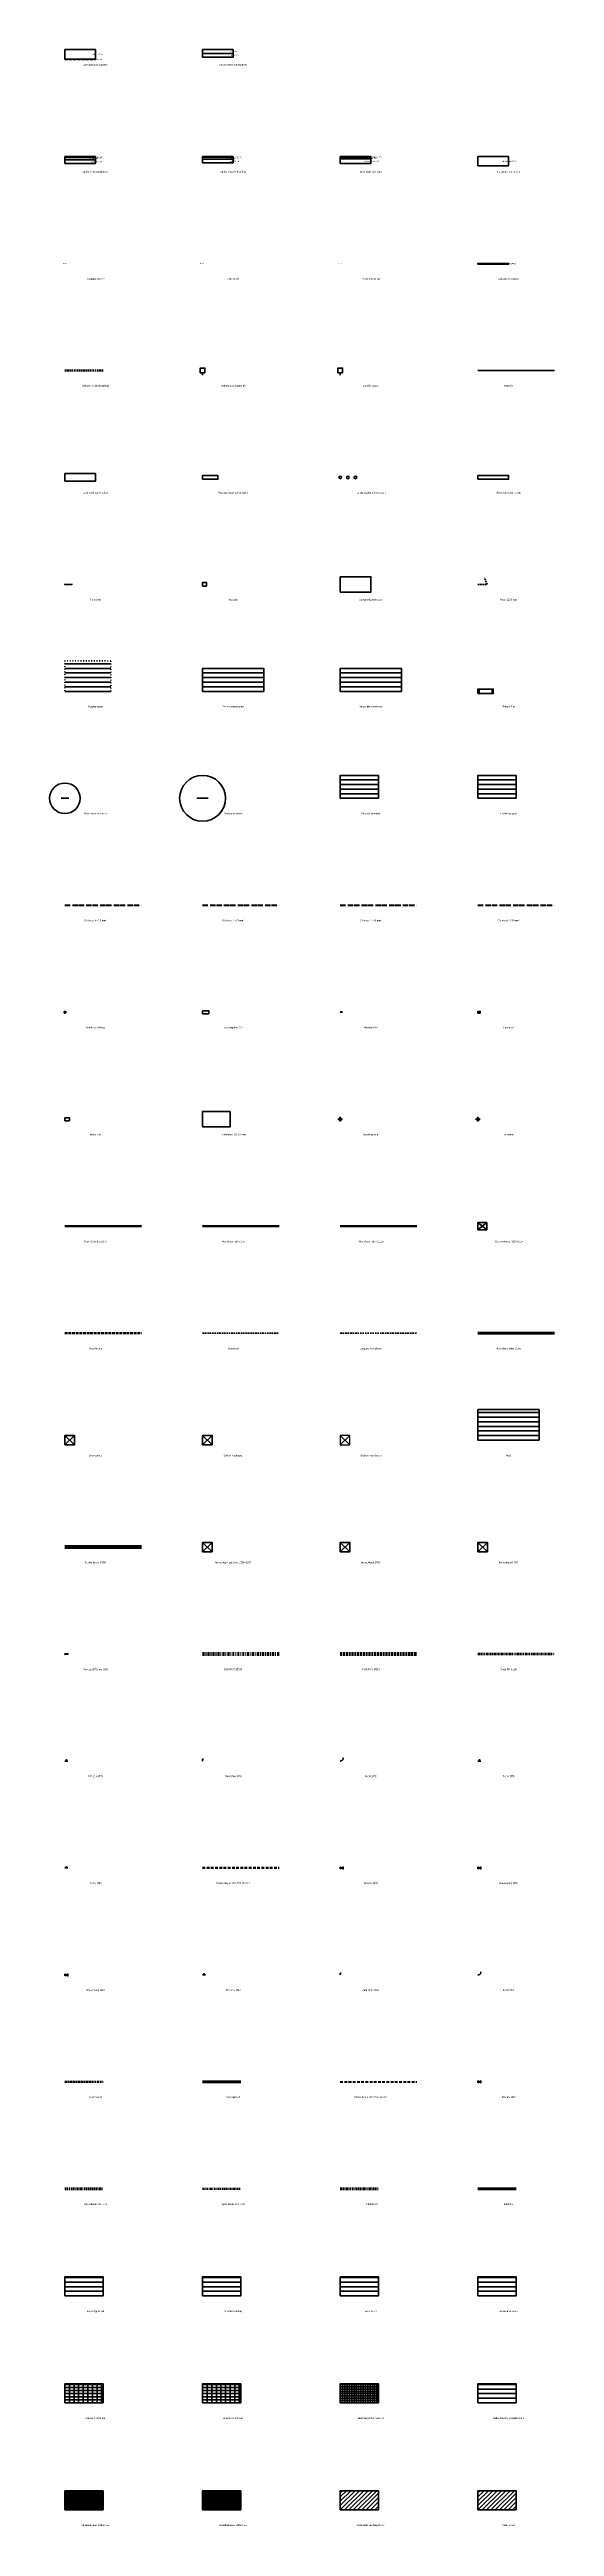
# Model space of a CAD drawing. Header units: metres. Extents: x -2 to 64, y -2 to 322.
import ezdxf
from ezdxf.enums import TextEntityAlignment as Align

# ---------------------------------------------------------------- set-up
doc = ezdxf.new("R2010")
doc.units = ezdxf.units.M
doc.header["$MEASUREMENT"] = 0
for name, pattern in [('GR-PLANTSOEN-SO', [5, 0, -5]), ('IE-TERREINAFSCHEIDING_KUNSTMATIG-SO', [11, 4, -1, 4, -2]), ('KL-GLASVEZEL-SO', [12.5, 4, -2, 4, -2.5]), ('KL-LS-SO', [13, 4, -2, 4, -3]), ('KL-WATER-SO', [9.5, 7, -2.5]), ('OV-KABEL_VOEDING-SO', [36, 14, -6, 14, -2]), ('RI-DRAINAGE-SO', [19.2, 6, -1.8, 1.8, -1.8, 2.4, -1.8, 1.8, -1.8]), ('RI-DWA-SO', [11, 5, -3, 0, -3]), ('RI-HWA-SO', [7.4, 5, -2.4]), ('RI-PERS-SO', [22, 7, -4, 7, -4]), ('VH-GAZONBAND-SO', [7, 5, -2]), ('VH-OPSLUITBAND-SO', [10, 4, -2, 2, -2]), ('VH-TROTTOIRBAND-SO', [15, 5, -2, 2, -2, 2, -2])]:
    doc.linetypes.add(name, pattern=pattern)
for name, color, linetype, lineweight in [('N-XX-AL-PROFIELBALK-T', 7, 'Continuous', 25), ('N-XX-FV-FAUNAPASSAGE-G', 80, 'Continuous', 35), ('N-XX-GR-BEPLANTING_CULTUUR_HEESTERS-G', 90, 'Continuous', 35), ('N-XX-GR-BEPLANTING_CULTUUR_WATERPLANT-A', 90, 'Continuous', 35), ('N-XX-GR-BEPLANTING_CULTUUR_WATERPLANT-G', 90, 'Continuous', 35), ('N-XX-GR-BEPLANTING_NATUUR_BOSPLANTSOEN-A', 90, 'GR-PLANTSOEN-SO', 35), ('N-XX-GR-BEPLANTING_NATUUR_BOSPLANTSOEN-G', 90, 'GR-PLANTSOEN-SO', 35), ('N-XX-GR-BOOM-S', 90, 'Continuous', 35), ('N-XX-GR-GRAS_KRUIDENRIJK-G', 80, 'Continuous', 35), ('N-XX-GR-GRAS_NATUURLIJKE OEVER-G', 80, 'Continuous', 35), ('N-XX-GW-GROND_TEELAARDE-G', 7, 'Continuous', 35), ('N-XX-GW-GROND_TEELAARDE-T', 7, 'Continuous', 35), ('N-XX-GW-GROND_ZAND-G', 7, 'Continuous', 35), ('N-XX-GW-GROND_ZAND-T', 7, 'Continuous', 35), ('N-XX-GW-GROND_ZAND_CUNETZAND-G', 7, 'Continuous', 35), ('N-XX-GW-GROND_ZAND_CUNETZAND-T', 7, 'Continuous', 35), ('N-XX-GW-GROND_ZAND_DRAINEERZAND-G', 7, 'Continuous', 35), ('N-XX-GW-GROND_ZAND_DRAINEERZAND-T', 7, 'Continuous', 35), ('N-XX-GW-HOOGTE_AFWERKHOOGTE-T', 7, 'Continuous', 35), ('N-XX-GW-TALUD-G', 90, 'Continuous', 35), ('N-XX-GW-TALUD-T', 90, 'Continuous', 35), ('N-XX-GW-WATERGANG_WATERLIJN-G', 150, 'Continuous', 35), ('N-XX-IE-AFVAL APART PLAATS-S', 7, 'Continuous', 35), ('N-XX-IE-KUNSTOBJECT-S', 7, 'Continuous', 35), ('N-XX-IE-MEUBILAIR_WEGMEUBILAIR_AFVALBAK-S', 7, 'Continuous', 35), ('N-XX-IE-MEUBILAIR_WEGMEUBILAIR_FIETSENREK-S', 7, 'Continuous', 35), ('N-XX-IE-MEUBILAIR_WEGMEUBILAIR_SPEELTOESTEL-S', 7, 'Continuous', 35), ('N-XX-IE-MEUBILAIR_WEGMEUBILAIR_ZITBANK-S', 7, 'Continuous', 35), ('N-XX-IE-TERREINAFSCHEIDING_KUNSTMATIG_HEKWERK-G', 20, 'IE-TERREINAFSCHEIDING_KUNSTMATIG-SO', 35), ('N-XX-KL-DATA_GLASVEZEL-G', 90, 'KL-GLASVEZEL-SO', 35), ('N-XX-KL-DATA_MANTELBUIS-G', 90, 'Continuous', 35), ('N-XX-KL-ET_LS-G', 190, 'KL-LS-SO', 35), ('N-XX-KL-ET_LS_HULPSTUK-S', 190, 'Continuous', 35), ('N-XX-KL-ET_LS_SR_KAST-S', 190, 'Continuous', 35), ('N-XX-KL-ET_MANTELBUIS-G', 10, 'Continuous', 35), ('N-XX-KL-ET_MS_TRANSFORMATORSTATION-S', 130, 'Continuous', 35), ('N-XX-KL-WATER_BRANDLEIDING_BRANDHYDRANT-S', 150, 'Continuous', 35), ('N-XX-KL-WATER_MANTELBUIS-G', 170, 'Continuous', 35), ('N-XX-KL-WATER_PUT-S', 170, 'Continuous', 35), ('N-XX-KL-WATER_TRANSPORTLEIDING-G', 170, 'KL-WATER-SO', 35), ('N-XX-KW-KUNSTWERK_DUIKER-G', 170, 'Continuous', 35), ('N-XX-KW-KUNSTWERK_LANDHOOFD-G', 170, 'Continuous', 35), ('N-XX-OV-KABEL_VOEDINGSKABEL-G', 190, 'OV-KABEL_VOEDING-SO', 35), ('N-XX-OV-KAST_VOEDINGSPUNT-S', 190, 'Continuous', 35), ('N-XX-OV-LICHTMAST-S', 190, 'Continuous', 35), ('N-XX-RI-DRAINAGE_DRAIN-G', 90, 'RI-DRAINAGE-SO', 35), ('N-XX-RI-DRAINAGE_PUT-S', 90, 'Continuous', 35), ('N-XX-RI-DRAINAGE_UITLAATCONSTRUCTIE-S', 90, 'Continuous', 25), ('N-XX-RI-DWA_RIOOLLEIDING-G', 20, 'RI-DWA-SO', 35), ('N-XX-RI-DWA_RIOOLPUT_INSPECTIEPUT-S', 20, 'Continuous', 35), ('N-XX-RI-HWA_RIOOLLEIDING-G', 150, 'RI-HWA-SO', 35), ('N-XX-RI-HWA_RIOOLPUT-S', 150, 'Continuous', 35), ('N-XX-RI-HWA_RIOOLPUT_INSPECTIEPUT-S', 150, 'Continuous', 35), ('N-XX-RI-ITR_RESERVOIR_INFILTRATIERESERVOIR_WADI-G', 50, 'Continuous', 35), ('N-XX-RI-PERSLEIDING-G', 210, 'RI-PERS-SO', 35), ('N-XX-RI-PERSLEIDING-T', 210, 'RI-PERS-SO', 35), ('N-XX-RI-PERSLEIDING_HULPSTUK-S', 210, 'Continuous', 35), ('N-XX-RI-PERSLEIDING_RIOOLPUT-G', 210, 'Continuous', 35), ('N-XX-RI-PERSLEIDING_RIOOLPUT-S', 210, 'Continuous', 35), ('N-XX-RI-PERSLEIDING_RIOOLPUT-T', 210, 'Continuous', 35), ('N-XX-VH-FUNDERING_GRANULAAT_MENG-G', 7, 'Continuous', 35), ('N-XX-VH-FUNDERING_GRANULAAT_MENG-T', 7, 'Continuous', 35), ('N-XX-VH-FUNDERING_ZAND-G', 7, 'Continuous', 35), ('N-XX-VH-FUNDERING_ZAND-T', 7, 'Continuous', 35), ('N-XX-VH-GESLOTENVERHARDING_ASFALT-A', 10, 'Continuous', 35), ('N-XX-VH-GESLOTENVERHARDING_ASFALT-G', 10, 'Continuous', 35), ('N-XX-VH-GESLOTENVERHARDING_ASFALT-T', 10, 'Continuous', 35), ('N-XX-VH-GESLOTENVERHARDING_ASFALT_ROOD-G', 10, 'Continuous', 35), ('N-XX-VH-GESLOTENVERHARDING_ASFALT_ROOD-T', 10, 'Continuous', 35), ('N-XX-VH-GESLOTENVERHARDING_BETON-A', 10, 'Continuous', 35), ('N-XX-VH-GESLOTENVERHARDING_BETON-G', 10, 'Continuous', 35), ('N-XX-VH-HALFVERHARDING-G', 130, 'Continuous', 35), ('N-XX-VH-HALFVERHARDING-T', 130, 'Continuous', 35), ('N-XX-VH-HALFVERHARDING_GRASBETONSTEEN-A', 130, 'Continuous', 35), ('N-XX-VH-HALFVERHARDING_GRASBETONSTEEN-G', 130, 'Continuous', 35), ('N-XX-VH-HALFVERHARDING_GRIND-G', 130, 'Continuous', 35), ('N-XX-VH-KANTOPSLUITING_ELEMENT_VERLOOPBAND-G', 40, 'Continuous', 35), ('N-XX-VH-KANTOPSLUITING_GAZONBAND-G', 90, 'VH-GAZONBAND-SO', 35), ('N-XX-VH-KANTOPSLUITING_INRITBAND-G', 210, 'Continuous', 35), ('N-XX-VH-KANTOPSLUITING_OPSLUITBAND_100X200-G', 150, 'VH-OPSLUITBAND-SO', 35), ('N-XX-VH-KANTOPSLUITING_OPSLUITBAND_150X250-G', 150, 'VH-OPSLUITBAND-SO', 35), ('N-XX-VH-KANTOPSLUITING_TROTTOIRBAND-G', 210, 'VH-TROTTOIRBAND-SO', 35), ('N-XX-VH-OPENVERHARDING_BETONSTRAATSTEEN-A', 90, 'Continuous', 35), ('N-XX-VH-OPENVERHARDING_BETONSTRAATSTEEN-G', 90, 'Continuous', 35), ('N-XX-VH-OPENVERHARDING_STRAATBAKSTEEN-A', 90, 'Continuous', 35), ('N-XX-VH-OPENVERHARDING_STRAATBAKSTEEN-G', 90, 'Continuous', 35), ('N-XX-VH-OPENVERHARDING_STRAATBAKSTEEN-T', 90, 'Continuous', 35), ('N-XX-VH-OPENVERHARDING_TEGEL-A', 90, 'Continuous', 35), ('N-XX-VH-OPENVERHARDING_TEGEL-G', 90, 'Continuous', 35), ('N-XX-VW-VERKEERSTEKEN_BORD-S', 7, 'Continuous', 35)]:
    doc.layers.add(name, color=color, linetype=linetype, lineweight=lineweight)
doc.layers.add('N-XX-AL-TEKENBLAD_VERKLARING-T', color=7, linetype='Continuous')

msp = doc.modelspace()

# ---------------------------------------------------------------- hatches: boundary and pattern name
at = {"layer": 'N-XX-GR-BEPLANTING_CULTUUR_HEESTERS-G', "ltscale": 0.05}
h = msp.add_hatch(dxfattribs=at)
h.set_pattern_fill('AGR-OI_SCHEMATISCH', color=256, style=0, pattern_type=0)
h.set_pattern_definition([(0, (36, 224), (0, 0.6), [])])
h.paths.add_polyline_path([(36, 224), (41, 224), (41, 227), (36, 227)])
at = {"layer": 'N-XX-GR-BEPLANTING_CULTUUR_WATERPLANT-A', "ltscale": 0.05}
h = msp.add_hatch(dxfattribs=at)
h.set_pattern_fill('AGR-OI_SCHEMATISCH', color=256, style=0, pattern_type=0)
h.set_pattern_definition([(0, (18, 238), (0, 0.6), [])])
h.paths.add_polyline_path([(18, 238), (26, 238), (26, 241), (18, 241)])
at = {"layer": 'N-XX-GR-BEPLANTING_NATUUR_BOSPLANTSOEN-A', "ltscale": 0.05}
h = msp.add_hatch(dxfattribs=at)
h.set_pattern_fill('AGR-OI_SCHEMATISCH', color=256, style=0, pattern_type=0)
h.set_pattern_definition([(0, (0, 238), (0, 0.6), [])])
h.paths.add_polyline_path([(0, 238), (6, 238), (6, 242), (0, 242)])
at = {"layer": 'N-XX-GR-GRAS_KRUIDENRIJK-G', "ltscale": 0.05}
h = msp.add_hatch(dxfattribs=at)
h.set_pattern_fill('AGR-OI_SCHEMATISCH', color=256, style=0, pattern_type=0)
h.set_pattern_definition([(0, (54, 224), (0, 0.6), [])])
h.paths.add_polyline_path([(54, 224), (59, 224), (59, 227), (54, 227)])
at = {"layer": 'N-XX-GR-GRAS_NATUURLIJKE OEVER-G', "ltscale": 0.05}
h = msp.add_hatch(dxfattribs=at)
h.set_pattern_fill('AGR-OI_SCHEMATISCH', color=256, style=0, pattern_type=0)
h.set_pattern_definition([(0, (36, 238), (0, 0.6), [])])
h.paths.add_polyline_path([(36, 238), (44, 238), (44, 241), (36, 241)])
at = {"layer": 'N-XX-RI-ITR_RESERVOIR_INFILTRATIERESERVOIR_WADI-G', "ltscale": 0.05}
h = msp.add_hatch(dxfattribs=at)
h.set_pattern_fill('ARI-OI_SCHEMATISCH', color=256, style=0, pattern_type=0)
h.set_pattern_definition([(0, (54, 140), (0, 0.6), [])])
h.paths.add_polyline_path([(54, 140), (62, 140), (62, 144), (54, 144)])
at = {"layer": 'N-XX-VH-GESLOTENVERHARDING_ASFALT-A', "ltscale": 0.05}
h = msp.add_hatch(dxfattribs=at)
h.set_pattern_fill('AVH-OI_SCHEMATISCH', color=256, style=0, pattern_type=0)
h.set_pattern_definition([(45, (54, 0), (-0.282843, 0.282843), [])])
h.paths.add_polyline_path([(54, 0), (59, 0), (59, 2.5), (54, 2.5)])
at = {"layer": 'N-XX-VH-GESLOTENVERHARDING_ASFALT_ROOD-G', "ltscale": 0.05}
h = msp.add_hatch(dxfattribs=at)
h.set_pattern_fill('AVH-OI_SCHEMATISCH', color=256, style=0, pattern_type=0)
h.set_pattern_definition([(45, (36, 0), (-0.282843, 0.282843), [])])
h.paths.add_polyline_path([(36, 0), (41, 0), (41, 2.5), (36, 2.5)])
at = {"layer": 'N-XX-VH-GESLOTENVERHARDING_BETON-A', "ltscale": 0.05}
h = msp.add_hatch(dxfattribs=at)
h.set_pattern_fill('AVH-OI_SCHEMATISCH', color=256, style=0, pattern_type=0)
h.set_pattern_definition([(0, (36, 28), (0, 0.6), [])])
h.paths.add_polyline_path([(36, 28), (41, 28), (41, 30.5), (36, 30.5)])
at = {"layer": 'N-XX-VH-HALFVERHARDING-G', "ltscale": 0.05}
h = msp.add_hatch(dxfattribs=at)
h.set_pattern_fill('AVH-OI_SCHEMATISCH', color=256, style=0, pattern_type=0)
h.set_pattern_definition([(0, (0, 28), (0, 0.6), [])])
h.paths.add_polyline_path([(0, 28), (5, 28), (5, 30.5), (0, 30.5)])
h = msp.add_hatch(dxfattribs=at)
h.set_pattern_fill('AVH-OI_SCHEMATISCH', color=256, style=0, pattern_type=0)
h.set_pattern_definition([(0, (54, 14), (0, 0.6), [])])
h.paths.add_polyline_path([(54, 14), (59, 14), (59, 16.5), (54, 16.5)])
at = {"layer": 'N-XX-VH-HALFVERHARDING_GRASBETONSTEEN-A', "ltscale": 0.05}
h = msp.add_hatch(dxfattribs=at)
h.set_pattern_fill('AVH-OI_SCHEMATISCH', color=256, style=0, pattern_type=0)
h.set_pattern_definition([(0, (0, 14), (0, 0.4), []), (90, (0, 14), (-0.6, 4e-17), [])])
h.paths.add_polyline_path([(0, 14), (5, 14), (5, 16.5), (0, 16.5)])
h = msp.add_hatch(dxfattribs=at)
h.set_pattern_fill('AVH-OI_SCHEMATISCH', color=256, style=0, pattern_type=0)
h.set_pattern_definition([(0, (18, 14), (0, 0.4), []), (90, (18, 14), (-0.6, 4e-17), [])])
h.paths.add_polyline_path([(18, 14), (23, 14), (23, 16.5), (18, 16.5)])
at = {"layer": 'N-XX-VH-HALFVERHARDING_GRIND-G', "ltscale": 0.05}
h = msp.add_hatch(dxfattribs=at)
h.set_pattern_fill('AVH-OI_SCHEMATISCH', color=256, style=0, pattern_type=0)
h.set_pattern_definition([(0, (18, 28), (0, 0.6), [])])
h.paths.add_polyline_path([(18, 28), (23, 28), (23, 30.5), (18, 30.5)])
at = {"layer": 'N-XX-VH-OPENVERHARDING_BETONSTRAATSTEEN-A', "ltscale": 0.05}
h = msp.add_hatch(dxfattribs=at)
h.set_pattern_fill('AVH-OI_SCHEMATISCH', color=256, style=0, pattern_type=0)
h.set_pattern_definition([(0, (54, 28), (0, 0.6), [])])
h.paths.add_polyline_path([(54, 28), (59, 28), (59, 30.5), (54, 30.5)])
at = {"layer": 'N-XX-VH-OPENVERHARDING_STRAATBAKSTEEN-A', "ltscale": 0.05}
h = msp.add_hatch(dxfattribs=at)
h.set_pattern_fill('AVH-OI_SCHEMATISCH', color=256, style=0, pattern_type=0)
h.set_pattern_definition([(45, (0, 0), (-0.106066, 0.106066), []), (-45, (0, 0), (0.212132, 0.212132), [])])
h.paths.add_polyline_path([(0, 0), (5, 0), (5, 2.5), (0, 2.5)])
h = msp.add_hatch(dxfattribs=at)
h.set_pattern_fill('AVH-OI_SCHEMATISCH', color=256, style=0, pattern_type=0)
h.set_pattern_definition([(45, (18, 0), (-0.106066, 0.106066), []), (-45, (18, 0), (0.212132, 0.212132), [])])
h.paths.add_polyline_path([(18, 0), (23, 0), (23, 2.5), (18, 2.5)])
at = {"layer": 'N-XX-VH-OPENVERHARDING_TEGEL-A', "ltscale": 0.05}
h = msp.add_hatch(dxfattribs=at)
h.set_pattern_fill('AVH-OI_SCHEMATISCH', color=256, style=0, pattern_type=0)
h.set_pattern_definition([(0, (36, 14), (0, 0.3), []), (90, (36, 14), (-0.3, 2e-17), [])])
h.paths.add_polyline_path([(36, 14), (41, 14), (41, 16.5), (36, 16.5)])

# ---------------------------------------------------------------- linework, layer by layer
at = {"layer": 'N-XX-FV-FAUNAPASSAGE-G', "ltscale": 0.05}
msp.add_lwpolyline([(18, 265.75), (20, 265.75), (20, 266.25), (18, 266.25)], close=True, dxfattribs=at)
at = {"layer": 'N-XX-GR-BEPLANTING_CULTUUR_HEESTERS-G', "ltscale": 0.05}
msp.add_lwpolyline([(36, 224), (41, 224), (41, 227), (36, 227)], close=True, dxfattribs=at)
at = {"layer": 'N-XX-GR-BEPLANTING_CULTUUR_WATERPLANT-G', "ltscale": 0.05}
msp.add_lwpolyline([(18, 238), (26, 238), (26, 241), (18, 241)], close=True, dxfattribs=at)
at = {"layer": 'N-XX-GR-BEPLANTING_NATUUR_BOSPLANTSOEN-G', "ltscale": 0.05}
msp.add_lwpolyline([(0, 238), (6, 238), (6, 242), (0, 242)], close=True, dxfattribs=at)
at = {"layer": 'N-XX-GR-BOOM-S', "ltscale": 0.05}
for points in [[(-0.5, 224), (0.5, 224)], [(17.25, 224), (18.75, 224)]]:
    msp.add_lwpolyline(points, dxfattribs=at)
for centre, radius in [((18, 224), 3), ((0, 224), 2)]:
    msp.add_circle(centre, radius, dxfattribs=at)
at = {"layer": 'N-XX-GR-GRAS_KRUIDENRIJK-G', "ltscale": 0.05}
msp.add_lwpolyline([(54, 224), (59, 224), (59, 227), (54, 227)], close=True, dxfattribs=at)
at = {"layer": 'N-XX-GR-GRAS_NATUURLIJKE OEVER-G', "ltscale": 0.05}
msp.add_lwpolyline([(36, 238), (44, 238), (44, 241), (36, 241)], close=True, dxfattribs=at)
at = {"layer": 'N-XX-GW-GROND_TEELAARDE-G', "ltscale": 0.05}
msp.add_lwpolyline([(36, 307.85), (40, 307.85), (40, 308), (36, 308)], close=True, dxfattribs=at)
at = {"layer": 'N-XX-GW-GROND_ZAND-G', "ltscale": 0.05}
for points in [[(18, 321), (22, 321), (22, 321.5), (18, 321.5)], [(54, 306.8), (58, 306.8), (58, 308), (54, 308)], [(36, 307.1), (40, 307.1), (40, 307.7), (36, 307.7)]]:
    msp.add_lwpolyline(points, close=True, dxfattribs=at)
at = {"layer": 'N-XX-GW-GROND_ZAND_CUNETZAND-G', "ltscale": 0.05}
for points in [[(0, 307.07), (4, 307.07), (4, 307.57), (0, 307.57)], [(18, 307.15), (22, 307.15), (22, 307.65), (18, 307.65)]]:
    msp.add_lwpolyline(points, close=True, dxfattribs=at)
at = {"layer": 'N-XX-GW-GROND_ZAND_DRAINEERZAND-G', "ltscale": 0.05}
msp.add_lwpolyline([(36, 307.7), (40, 307.7), (40, 307.85), (36, 307.85)], close=True, dxfattribs=at)
at = {"layer": 'N-XX-GW-TALUD-G', "ltscale": 0.05}
msp.add_lwpolyline([(18, 321.5), (22, 321.5), (22, 322), (18, 322)], close=True, dxfattribs=at)
at = {"layer": 'N-XX-GW-WATERGANG_WATERLIJN-G', "ltscale": 0.05}
msp.add_lwpolyline([(54, 280), (64, 280)], dxfattribs=at)
at = {"layer": 'N-XX-IE-AFVAL APART PLAATS-S', "ltscale": 0.05}
msp.add_lwpolyline([(36, 251), (40, 251), (40, 253), (36, 253)], close=True, dxfattribs=at)
at = {"layer": 'N-XX-IE-KUNSTOBJECT-S', "ltscale": 0.05}
for centre in [(36, 266), (37, 266), (38, 266)]:
    msp.add_circle(centre, 0.167, dxfattribs=at)
at = {"layer": 'N-XX-IE-MEUBILAIR_WEGMEUBILAIR_AFVALBAK-S', "ltscale": 0.05}
msp.add_lwpolyline([(18, 251.75), (18.5, 251.75), (18.5, 252.25), (18, 252.25)], close=True, dxfattribs=at)
at = {"layer": 'N-XX-IE-MEUBILAIR_WEGMEUBILAIR_FIETSENREK-S', "ltscale": 0.05}
for points in [[(0, 251.94), (0, 252.06)], [(0, 252), (0.9, 252)], [(0.9, 251.94), (0.9, 252.06)]]:
    msp.add_lwpolyline(points, dxfattribs=at)
at = {"layer": 'N-XX-IE-MEUBILAIR_WEGMEUBILAIR_SPEELTOESTEL-S', "ltscale": 0.05}
msp.add_lwpolyline([(54, 265.75), (58, 265.75), (58, 266.25), (54, 266.25)], close=True, dxfattribs=at)
at = {"layer": 'N-XX-IE-MEUBILAIR_WEGMEUBILAIR_ZITBANK-S', "ltscale": 0.05}
msp.add_lwpolyline([(54, 237.7), (56, 237.7), (56, 238.3), (54, 238.3)], close=True, dxfattribs=at)
for points in [[(54.15, 237.7), (54.15, 238.3)], [(55.85, 237.7), (55.85, 238.3)]]:
    msp.add_lwpolyline(points, dxfattribs=at)
at = {"layer": 'N-XX-IE-TERREINAFSCHEIDING_KUNSTMATIG_HEKWERK-G', "ltscale": 0.05}
for points in [[(0, 280.04), (5, 280.04)], [(0, 280), (5, 280)], [(0, 279.96), (5, 279.96)], [(54, 252), (55.2, 252), (54.85, 252.85)]]:
    msp.add_lwpolyline(points, dxfattribs=at)
at = {"layer": 'N-XX-KL-DATA_GLASVEZEL-G', "ltscale": 0.05}
for points in [[(18, 154.01), (28, 154.01)], [(18, 154), (28, 154)], [(18, 153.99), (28, 153.99)]]:
    msp.add_lwpolyline(points, dxfattribs=at)
at = {"layer": 'N-XX-KL-DATA_MANTELBUIS-G', "ltscale": 0.05}
for points in [[(0, 168.04), (10, 168.04)], [(0, 168), (10, 168)], [(0, 167.96), (10, 167.96)]]:
    msp.add_lwpolyline(points, dxfattribs=at)
at = {"layer": 'N-XX-KL-ET_LS-G', "ltscale": 0.05}
for points in [[(36, 154.01), (46, 154.01)], [(36, 154), (46, 154)], [(36, 153.99), (46, 153.99)]]:
    msp.add_lwpolyline(points, dxfattribs=at)
at = {"layer": 'N-XX-KL-ET_LS_HULPSTUK-S', "ltscale": 0.05}
for points in [[(36, 196), (36.3, 196)], [(36.15, 196), (36.15, 196.15)]]:
    msp.add_lwpolyline(points, dxfattribs=at)
at = {"layer": 'N-XX-KL-ET_LS_SR_KAST-S', "ltscale": 0.05}
for points in [[(54, 195.9), (54.3, 195.9), (54.3, 196.1), (54, 196.1)], [(0, 181.8), (0.6, 181.8), (0.6, 182.2), (0, 182.2)]]:
    msp.add_lwpolyline(points, close=True, dxfattribs=at)
at = {"layer": 'N-XX-KL-ET_MANTELBUIS-G', "ltscale": 0.05}
for points in [[(18, 168.04), (28, 168.04)], [(18, 168), (28, 168)], [(18, 167.96), (28, 167.96)], [(36, 168.06), (46, 168.06)], [(36, 168), (46, 168)], [(36, 167.94), (46, 167.94)]]:
    msp.add_lwpolyline(points, dxfattribs=at)
at = {"layer": 'N-XX-KL-ET_MS_TRANSFORMATORSTATION-S', "ltscale": 0.05}
msp.add_lwpolyline([(18, 181), (21.6, 181), (21.6, 183), (18, 183)], close=True, dxfattribs=at)
at = {"layer": 'N-XX-KL-WATER_BRANDLEIDING_BRANDHYDRANT-S', "ltscale": 0.05}
for points in [[(35.7, 182), (36.3, 182)], [(36, 181.7), (36, 182.3)]]:
    msp.add_lwpolyline(points, dxfattribs=at)
msp.add_circle((36, 182), 0.15, dxfattribs=at)
at = {"layer": 'N-XX-KL-WATER_MANTELBUIS-G', "ltscale": 0.05}
for points in [[(54, 154.08), (64, 154.08)], [(54, 154), (64, 154)], [(54, 153.92), (64, 153.92)]]:
    msp.add_lwpolyline(points, dxfattribs=at)
at = {"layer": 'N-XX-KL-WATER_PUT-S', "ltscale": 0.05}
msp.add_lwpolyline([(54, 167.54), (55.16, 167.54), (55.16, 168.46), (54, 168.46)], close=True, dxfattribs=at)
for points in [[(54, 167.54), (55.16, 168.46)], [(54, 168.46), (55.16, 167.54)]]:
    msp.add_lwpolyline(points, dxfattribs=at)
at = {"layer": 'N-XX-KL-WATER_TRANSPORTLEIDING-G', "ltscale": 0.05}
for points in [[(0, 154.04), (10, 154.04)], [(0, 154), (10, 154)], [(0, 153.96), (10, 153.96)]]:
    msp.add_lwpolyline(points, dxfattribs=at)
at = {"layer": 'N-XX-KW-KUNSTWERK_DUIKER-G', "ltscale": 0.05}
for points in [[(0, 126.15), (10, 126.15)], [(0, 126), (10, 126)], [(0, 125.85), (10, 125.85)]]:
    msp.add_lwpolyline(points, dxfattribs=at)
at = {"layer": 'N-XX-KW-KUNSTWERK_LANDHOOFD-G', "ltscale": 0.05}
msp.add_lwpolyline([(0, 265.5), (4, 265.5), (4, 266.5), (0, 266.5)], close=True, dxfattribs=at)
at = {"layer": 'N-XX-OV-KABEL_VOEDINGSKABEL-G', "ltscale": 0.05}
for points in [[(0, 210.01), (10, 210.01)], [(0, 210), (10, 210)], [(0, 209.99), (10, 209.99)], [(18, 210.01), (28, 210.01)], [(18, 210), (28, 210)], [(18, 209.99), (28, 209.99)], [(36, 210.01), (46, 210.01)], [(36, 210), (46, 210)], [(36, 209.99), (46, 209.99)], [(54, 210.01), (64, 210.01)], [(54, 210), (64, 210)], [(54, 209.99), (64, 209.99)]]:
    msp.add_lwpolyline(points, dxfattribs=at)
at = {"layer": 'N-XX-OV-KAST_VOEDINGSPUNT-S', "ltscale": 0.05}
msp.add_lwpolyline([(18, 195.8), (18.8, 195.8), (18.8, 196.2), (18, 196.2)], close=True, dxfattribs=at)
at = {"layer": 'N-XX-OV-LICHTMAST-S', "ltscale": 0.05}
for points in [[(-0.2, 196), (0.2, 196)], [(0, 195.8), (0, 196.2)], [(53.7, 182), (54.3, 182)], [(54, 181.7), (54, 182.3)]]:
    msp.add_lwpolyline(points, dxfattribs=at)
for centre, radius in [((0, 196), 0.1), ((54, 182), 0.15)]:
    msp.add_circle(centre, radius, dxfattribs=at)
at = {"layer": 'N-XX-RI-DRAINAGE_DRAIN-G', "ltscale": 0.05}
for points in [[(54, 112.08), (64, 112.08)], [(54, 112), (64, 112)], [(54, 111.92), (64, 111.92)]]:
    msp.add_lwpolyline(points, dxfattribs=at)
at = {"layer": 'N-XX-RI-DRAINAGE_PUT-S', "ltscale": 0.05}
msp.add_lwpolyline([(0, 139.38), (1.25, 139.38), (1.25, 140.62), (0, 140.62)], close=True, dxfattribs=at)
for points in [[(0, 139.38), (1.25, 140.62)], [(0, 140.62), (1.25, 139.38)]]:
    msp.add_lwpolyline(points, dxfattribs=at)
at = {"layer": 'N-XX-RI-DRAINAGE_UITLAATCONSTRUCTIE-S', "ltscale": 0.05}
msp.add_lwpolyline([(36, 139.38), (37.25, 139.38), (37.25, 140.62), (36, 140.62)], close=True, dxfattribs=at)
for points in [[(36, 139.38), (37.25, 140.62)], [(36, 140.62), (37.25, 139.38)]]:
    msp.add_lwpolyline(points, dxfattribs=at)
at = {"layer": 'N-XX-RI-DWA_RIOOLLEIDING-G', "ltscale": 0.05}
for points in [[(18, 112.16), (28, 112.16)], [(18, 112), (28, 112)], [(18, 111.84), (28, 111.84)]]:
    msp.add_lwpolyline(points, dxfattribs=at)
at = {"layer": 'N-XX-RI-DWA_RIOOLPUT_INSPECTIEPUT-S', "ltscale": 0.05}
msp.add_lwpolyline([(36, 125.38), (37.25, 125.38), (37.25, 126.62), (36, 126.62)], close=True, dxfattribs=at)
for points in [[(36, 125.38), (37.25, 126.62)], [(36, 126.62), (37.25, 125.38)]]:
    msp.add_lwpolyline(points, dxfattribs=at)
at = {"layer": 'N-XX-RI-HWA_RIOOLLEIDING-G', "ltscale": 0.05}
for points in [[(36, 112.16), (46, 112.16)], [(36, 112), (46, 112)], [(36, 111.84), (46, 111.84)]]:
    msp.add_lwpolyline(points, dxfattribs=at)
at = {"layer": 'N-XX-RI-HWA_RIOOLPUT-S', "ltscale": 0.05}
msp.add_lwpolyline([(18, 139.38), (19.25, 139.38), (19.25, 140.62), (18, 140.62)], close=True, dxfattribs=at)
for points in [[(18, 139.38), (19.25, 140.62)], [(18, 140.62), (19.25, 139.38)]]:
    msp.add_lwpolyline(points, dxfattribs=at)
at = {"layer": 'N-XX-RI-HWA_RIOOLPUT_INSPECTIEPUT-S', "ltscale": 0.05}
msp.add_lwpolyline([(54, 125.38), (55.25, 125.38), (55.25, 126.62), (54, 126.62)], close=True, dxfattribs=at)
for points in [[(54, 125.38), (55.25, 126.62)], [(54, 126.62), (55.25, 125.38)]]:
    msp.add_lwpolyline(points, dxfattribs=at)
at = {"layer": 'N-XX-RI-ITR_RESERVOIR_INFILTRATIERESERVOIR_WADI-G', "ltscale": 0.05}
msp.add_lwpolyline([(54, 140), (62, 140), (62, 144), (54, 144)], close=True, dxfattribs=at)
at = {"layer": 'N-XX-RI-PERSLEIDING-G', "ltscale": 0.05}
msp.add_lwpolyline([(0, 320.68), (4, 320.68), (4, 320.75), (0, 320.75)], close=True, dxfattribs=at)
for points in [[(18, 84.04), (28, 84.04)], [(18, 84), (28, 84)], [(18, 83.96), (28, 83.96)], [(36, 56.03), (46, 56.03)], [(36, 56), (46, 56)], [(36, 55.97), (46, 55.97)]]:
    msp.add_lwpolyline(points, dxfattribs=at)
at = {"layer": 'N-XX-RI-PERSLEIDING_HULPSTUK-S', "ltscale": 0.05}
msp.add_lwpolyline([(0, 111.96), (0.4, 111.97), (0.4, 112.03), (0, 112.04)], close=True, dxfattribs=at)
for points in [[(0, 98), (0.4, 98)], [(0.2, 98), (0.2, 98.25)], [(18, 98), (18, 98.25), (18.12, 98.25)], [(36, 98), (36.04, 98), (36.08, 98.01), (36.12, 98.02), (36.15, 98.03), (36.19, 98.05), (36.22, 98.07), (36.25, 98.09), (36.28, 98.12), (36.31, 98.15), (36.33, 98.18), (36.35, 98.21), (36.37, 98.25), (36.38, 98.28), (36.39, 98.32), (36.4, 98.36), (36.4, 98.4)], [(54, 98), (54.4, 98)], [(54.2, 98), (54.2, 98.25)], [(0, 84), (0.4, 84)], [(0.2, 84), (0.2, 84.25)], [(36, 83.88), (36.4, 84.12), (36.4, 83.88), (36, 84.12), (36, 83.88)], [(54, 83.88), (54.4, 84.12), (54.4, 83.88), (54, 84.12), (54, 83.88)], [(0, 69.88), (0.4, 70.12), (0.4, 69.88), (0, 70.12), (0, 69.88)], [(18, 70), (18.4, 70)], [(18.2, 70), (18.2, 70.25)], [(36, 70), (36, 70.25), (36.12, 70.25)], [(54, 70), (54.04, 70), (54.08, 70.01), (54.12, 70.02), (54.15, 70.03), (54.19, 70.05), (54.22, 70.07), (54.25, 70.09), (54.28, 70.12), (54.31, 70.15), (54.33, 70.18), (54.35, 70.21), (54.37, 70.25), (54.38, 70.28), (54.39, 70.32), (54.4, 70.36), (54.4, 70.4)], [(54, 55.88), (54.4, 56.12), (54.4, 55.88), (54, 56.12), (54, 55.88)]]:
    msp.add_lwpolyline(points, dxfattribs=at)
at = {"layer": 'N-XX-RI-PERSLEIDING_RIOOLPUT-G', "ltscale": 0.05}
msp.add_lwpolyline([(0, 320.75), (4, 320.75), (4, 322), (0, 322)], close=True, dxfattribs=at)
at = {"layer": 'N-XX-RI-PERSLEIDING_RIOOLPUT-S', "ltscale": 0.05}
msp.add_lwpolyline([(18, 125.38), (19.25, 125.38), (19.25, 126.62), (18, 126.62)], close=True, dxfattribs=at)
for points in [[(18, 125.38), (19.25, 126.62)], [(18, 126.62), (19.25, 125.38)]]:
    msp.add_lwpolyline(points, dxfattribs=at)
at = {"layer": 'N-XX-VH-FUNDERING_GRANULAAT_MENG-G', "ltscale": 0.05}
for points in [[(0, 307.57), (4, 307.57), (4, 307.87), (0, 307.87)], [(18, 307.65), (22, 307.65), (22, 307.9), (18, 307.9)]]:
    msp.add_lwpolyline(points, close=True, dxfattribs=at)
at = {"layer": 'N-XX-VH-FUNDERING_ZAND-G', "ltscale": 0.05}
msp.add_lwpolyline([(0, 307.87), (4, 307.87), (4, 307.92), (0, 307.92)], close=True, dxfattribs=at)
at = {"layer": 'N-XX-VH-GESLOTENVERHARDING_ASFALT-G', "ltscale": 0.05}
for points in [[(54, 293.91), (58, 293.91), (58, 293.97), (54, 293.97)], [(54, 0), (59, 0), (59, 2.5), (54, 2.5)]]:
    msp.add_lwpolyline(points, close=True, dxfattribs=at)
at = {"layer": 'N-XX-VH-GESLOTENVERHARDING_ASFALT_ROOD-G', "ltscale": 0.05}
for points in [[(54, 293.97), (58, 293.97), (58, 294), (54, 294)], [(36, 0), (41, 0), (41, 2.5), (36, 2.5)]]:
    msp.add_lwpolyline(points, close=True, dxfattribs=at)
at = {"layer": 'N-XX-VH-GESLOTENVERHARDING_BETON-G', "ltscale": 0.05}
msp.add_lwpolyline([(36, 28), (41, 28), (41, 30.5), (36, 30.5)], close=True, dxfattribs=at)
at = {"layer": 'N-XX-VH-HALFVERHARDING-G', "ltscale": 0.05}
for points in [[(18, 307.9), (22, 307.9), (22, 308), (18, 308)], [(0, 28), (5, 28), (5, 30.5), (0, 30.5)], [(54, 14), (59, 14), (59, 16.5), (54, 16.5)]]:
    msp.add_lwpolyline(points, close=True, dxfattribs=at)
at = {"layer": 'N-XX-VH-HALFVERHARDING_GRASBETONSTEEN-G', "ltscale": 0.05}
for points in [[(0, 14), (5, 14), (5, 16.5), (0, 16.5)], [(18, 14), (23, 14), (23, 16.5), (18, 16.5)]]:
    msp.add_lwpolyline(points, close=True, dxfattribs=at)
at = {"layer": 'N-XX-VH-HALFVERHARDING_GRIND-G', "ltscale": 0.05}
msp.add_lwpolyline([(18, 28), (23, 28), (23, 30.5), (18, 30.5)], close=True, dxfattribs=at)
at = {"layer": 'N-XX-VH-KANTOPSLUITING_ELEMENT_VERLOOPBAND-G', "ltscale": 0.05}
for points in [[(18, 56.08), (23, 56.08)], [(18, 56), (23, 56)], [(18, 55.92), (23, 55.92)]]:
    msp.add_lwpolyline(points, dxfattribs=at)
at = {"layer": 'N-XX-VH-KANTOPSLUITING_GAZONBAND-G', "ltscale": 0.05}
for points in [[(0, 56.05), (5, 56.05)], [(0, 56), (5, 56)], [(0, 55.95), (5, 55.95)]]:
    msp.add_lwpolyline(points, dxfattribs=at)
at = {"layer": 'N-XX-VH-KANTOPSLUITING_INRITBAND-G', "ltscale": 0.05}
for points in [[(54, 42.1), (59, 42.1)], [(54, 42), (59, 42)], [(54, 41.9), (59, 41.9)]]:
    msp.add_lwpolyline(points, dxfattribs=at)
at = {"layer": 'N-XX-VH-KANTOPSLUITING_OPSLUITBAND_100X200-G', "ltscale": 0.05}
for points in [[(18, 42.05), (23, 42.05)], [(18, 42), (23, 42)], [(18, 41.95), (23, 41.95)]]:
    msp.add_lwpolyline(points, dxfattribs=at)
at = {"layer": 'N-XX-VH-KANTOPSLUITING_OPSLUITBAND_150X250-G', "ltscale": 0.05}
for points in [[(0, 42.08), (5, 42.08)], [(0, 42), (5, 42)], [(0, 41.92), (5, 41.92)]]:
    msp.add_lwpolyline(points, dxfattribs=at)
at = {"layer": 'N-XX-VH-KANTOPSLUITING_TROTTOIRBAND-G', "ltscale": 0.05}
for points in [[(36, 42.08), (41, 42.08)], [(36, 42), (41, 42)], [(36, 41.92), (41, 41.92)]]:
    msp.add_lwpolyline(points, dxfattribs=at)
at = {"layer": 'N-XX-VH-OPENVERHARDING_BETONSTRAATSTEEN-G', "ltscale": 0.05}
msp.add_lwpolyline([(54, 28), (59, 28), (59, 30.5), (54, 30.5)], close=True, dxfattribs=at)
at = {"layer": 'N-XX-VH-OPENVERHARDING_STRAATBAKSTEEN-G', "ltscale": 0.05}
for points in [[(0, 307.92), (4, 307.92), (4, 308), (0, 308)], [(0, 0), (5, 0), (5, 2.5), (0, 2.5)], [(18, 0), (23, 0), (23, 2.5), (18, 2.5)]]:
    msp.add_lwpolyline(points, close=True, dxfattribs=at)
at = {"layer": 'N-XX-VH-OPENVERHARDING_TEGEL-G', "ltscale": 0.05}
msp.add_lwpolyline([(36, 14), (41, 14), (41, 16.5), (36, 16.5)], close=True, dxfattribs=at)
at = {"layer": 'N-XX-VW-VERKEERSTEKEN_BORD-S', "ltscale": 0.05}
for points in [[(17.7, 279.7), (18.3, 279.7), (18.3, 280.3), (17.7, 280.3)], [(35.7, 279.7), (36.3, 279.7), (36.3, 280.3), (35.7, 280.3)]]:
    msp.add_lwpolyline(points, close=True, dxfattribs=at)
for points in [[(18, 279.7), (18, 279.4)], [(36, 279.7), (36, 279.4)]]:
    msp.add_lwpolyline(points, dxfattribs=at)

# ---------------------------------------------------------------- texts
at = {"layer": 'N-XX-AL-PROFIELBALK-T', "ltscale": 0.05}
msp.add_text('A — A', height=0.125, dxfattribs=at).set_placement((36, 294), align=Align.MIDDLE_CENTER)
at = {"layer": 'N-XX-AL-TEKENBLAD_VERKLARING-T'}
for s, p in [('Aansluitdetail waterhof', (4, 320)), ('Oeverprofiel schematisch', (22, 320)), ('Opbouw straatbaksteen', (4, 306)), ('Opbouw halfverharding', (22, 306)), ('Wadi bodemopbouw', (40, 306)), ('Nutsprofiel 0,8×1,2 m', (58, 306)), ('Hoogtepunt NAP', (4, 292)), ('Afschotpijl', (22, 292)), ('Profielmarkering', (40, 292)), ('Opbouw fietsstraat', (58, 292)), ('Hekwerk dubbelstaafmat', (4, 278)), ('Verkeersbord generiek', (22, 278)), ('Bord fietsstraat', (40, 278)), ('Waterlijn', (58, 278)), ('Landhoofd schematisch', (4, 264)), ('Faunapassage schematisch', (22, 264)), ('Landart palen schematisch', (40, 264)), ('Klimboom schematisch', (58, 264)), ('Fietsnietje', (4, 250)), ('Afvalbak', (22, 250)), ('Containeropstelplaats', (40, 250)), ('Poort 1200 mm', (58, 250)), ('Bosplantsoen', (4, 236)), ('Riet en waterplanten', (22, 236)), ('Natuurlijke oeverzone', (40, 236)), ('Zitbank 2 m', (58, 236)), ('Boom kroon en stam', (4, 222)), ('Bestaande boom', (22, 222)), ('Plantvak heesters', (40, 222)), ('Kruidenrijk gras', (58, 222)), ('OV kabel 4×2.5 mm²', (4, 208)), ('OV kabel 4×10 mm²', (22, 208)), ('OV kabel 4×16 mm²', (40, 208)), ('OV kabel 4×25 mm²', (58, 208)), ('Bolderverlichting', (4, 194)), ('Voedingskast OV', (22, 194)), ('Aftakmof OV', (40, 194)), ('Laadpaal', (58, 194)), ('Meterkast', (4, 180)), ('Trafostation 3600×2000', (22, 180)), ('Brandhydrant', (40, 180)), ('Lichtmast', (58, 180)), ('Mantelbuis data Ø75', (4, 166)), ('Mantelbuis laden Ø75', (22, 166)), ('Mantelbuis laden Ø110', (40, 166)), ('Watermeterput 1160×910', (58, 166)), ('Waterleiding', (4, 152)), ('Glasvezel', (22, 152)), ('Laagspanningskabel', (40, 152)), ('Mantelbuis water Ø160', (58, 152)), ('Drainageput', (4, 138)), ('Slokop roosterput', (22, 138)), ('Uitstroombak beton', (40, 138)), ('Wadi', (58, 138)), ('Duiker beton Ø300', (4, 124)), ('Inspectieput persriool 1250×1250', (22, 124)), ('Inspectieput DWA', (40, 124)), ('Inspectieput HWA', (58, 124)), ('Verloop Ø75 naar Ø63', (4, 110)), ('DWA PVC Ø315', (22, 110)), ('HWA PVC Ø315', (40, 110)), ('Drain PP Ø160', (58, 110)), ('PIG-stuk Ø75', (4, 96)), ('Ontluchter Ø75', (22, 96)), ('Bocht Ø75', (40, 96)), ('T-stuk Ø75', (58, 96)), ('T-stuk Ø63', (4, 82)), ('Persleiding HDPE Ø75 SDR17', (22, 82)), ('Afsluiter Ø75', (40, 82)), ('Balkeerklep Ø75', (58, 82)), ('Balkeerklep Ø63', (4, 68)), ('PIG-stuk Ø63', (22, 68)), ('Ontluchter Ø63', (40, 68)), ('Bocht Ø63', (58, 68)), ('Gazonband', (4, 54)), ('Verloopband', (22, 54)), ('Persleiding HDPE Ø63 SDR17', (40, 54)), ('Afsluiter Ø63', (58, 54)), ('Opsluitband 150×250', (4, 40)), ('Opsluitband 100×200', (22, 40)), ('Trottoirband', (40, 40)), ('Inritband', (58, 40)), ('Houtsnipperpad', (4, 26)), ('Grindverharding', (22, 26)), ('Betonplaat', (40, 26)), ('Betonstraatsteen', (58, 26)), ('Grasbeton 120 mm', (4, 12)), ('Grasbeton 100 mm', (22, 12)), ('Betontegel 300×300×50', (40, 12)), ('Halfverharding gestabiliseerd', (58, 12)), ('Straatbaksteen keiformaat', (4, -2)), ('Straatbaksteen dikformaat', (22, -2)), ('Rood asfalt deklaag 30 mm', (40, -2)), ('Asfalt zwart', (58, -2))]:
    msp.add_text(s, height=0.23, dxfattribs=at).set_placement(p, align=Align.MIDDLE_CENTER)
at = {"layer": 'N-XX-GW-GROND_TEELAARDE-T', "ltscale": 0.05}
msp.add_text('compost-drainagezand 150 mm', height=0.125, dxfattribs=at).set_placement((40.15, 307.93), align=Align.MIDDLE_CENTER)
at = {"layer": 'N-XX-GW-GROND_ZAND-T', "ltscale": 0.05}
for s, p in [('ondergrond 500 mm', (22.15, 321.25)), ('watervoerend-zand 600 mm', (40.15, 307.4)), ('sleufaanvulling 1200 mm', (58.15, 307.4))]:
    msp.add_text(s, height=0.125, dxfattribs=at).set_placement(p, align=Align.MIDDLE_CENTER)
at = {"layer": 'N-XX-GW-GROND_ZAND_CUNETZAND-T', "ltscale": 0.05}
for p in [(4.15, 307.32), (22.15, 307.4)]:
    msp.add_text('zandbed 500 mm', height=0.125, dxfattribs=at).set_placement(p, align=Align.MIDDLE_CENTER)
at = {"layer": 'N-XX-GW-GROND_ZAND_DRAINEERZAND-T', "ltscale": 0.05}
msp.add_text('drainagezand 150 mm', height=0.125, dxfattribs=at).set_placement((40.15, 307.77), align=Align.MIDDLE_CENTER)
at = {"layer": 'N-XX-GW-HOOGTE_AFWERKHOOGTE-T', "ltscale": 0.05}
for s, p in [('NAP ?', (0, 294)), ('0.0 ‰ →', (18, 294))]:
    msp.add_text(s, height=0.125, dxfattribs=at).set_placement(p, align=Align.MIDDLE_CENTER)
at = {"layer": 'N-XX-GW-TALUD-T', "ltscale": 0.05}
msp.add_text('oever 500 mm', height=0.125, dxfattribs=at).set_placement((22.15, 321.75), align=Align.MIDDLE_CENTER)
at = {"layer": 'N-XX-RI-PERSLEIDING-T', "ltscale": 0.05}
msp.add_text('persleiding 75 mm', height=0.125, dxfattribs=at).set_placement((4.15, 320.71), align=Align.MIDDLE_CENTER)
at = {"layer": 'N-XX-RI-PERSLEIDING_RIOOLPUT-T', "ltscale": 0.05}
msp.add_text('inspectieput 1250 mm', height=0.125, dxfattribs=at).set_placement((4.15, 321.38), align=Align.MIDDLE_CENTER)
at = {"layer": 'N-XX-VH-FUNDERING_GRANULAAT_MENG-T', "ltscale": 0.05}
for s, p in [('menggranulaat 300 mm', (4.15, 307.72)), ('menggranulaat 250 mm', (22.15, 307.77))]:
    msp.add_text(s, height=0.125, dxfattribs=at).set_placement(p, align=Align.MIDDLE_CENTER)
at = {"layer": 'N-XX-VH-FUNDERING_ZAND-T', "ltscale": 0.05}
msp.add_text('straatlaag 50 mm', height=0.125, dxfattribs=at).set_placement((4.15, 307.89), align=Align.MIDDLE_CENTER)
at = {"layer": 'N-XX-VH-GESLOTENVERHARDING_ASFALT-T', "ltscale": 0.05}
msp.add_text('asfalt-tussenlaag 60 mm', height=0.125, dxfattribs=at).set_placement((58.15, 293.94), align=Align.MIDDLE_CENTER)
at = {"layer": 'N-XX-VH-GESLOTENVERHARDING_ASFALT_ROOD-T', "ltscale": 0.05}
msp.add_text('asfalt-deklaag 30 mm', height=0.125, dxfattribs=at).set_placement((58.15, 293.99), align=Align.MIDDLE_CENTER)
at = {"layer": 'N-XX-VH-HALFVERHARDING-T', "ltscale": 0.05}
msp.add_text('halfverharding 100 mm', height=0.125, dxfattribs=at).set_placement((22.15, 307.95), align=Align.MIDDLE_CENTER)
at = {"layer": 'N-XX-VH-OPENVERHARDING_STRAATBAKSTEEN-T', "ltscale": 0.05}
msp.add_text('straatbaksteen 80 mm', height=0.125, dxfattribs=at).set_placement((4.15, 307.96), align=Align.MIDDLE_CENTER)

doc.saveas('drawing.dxf')
